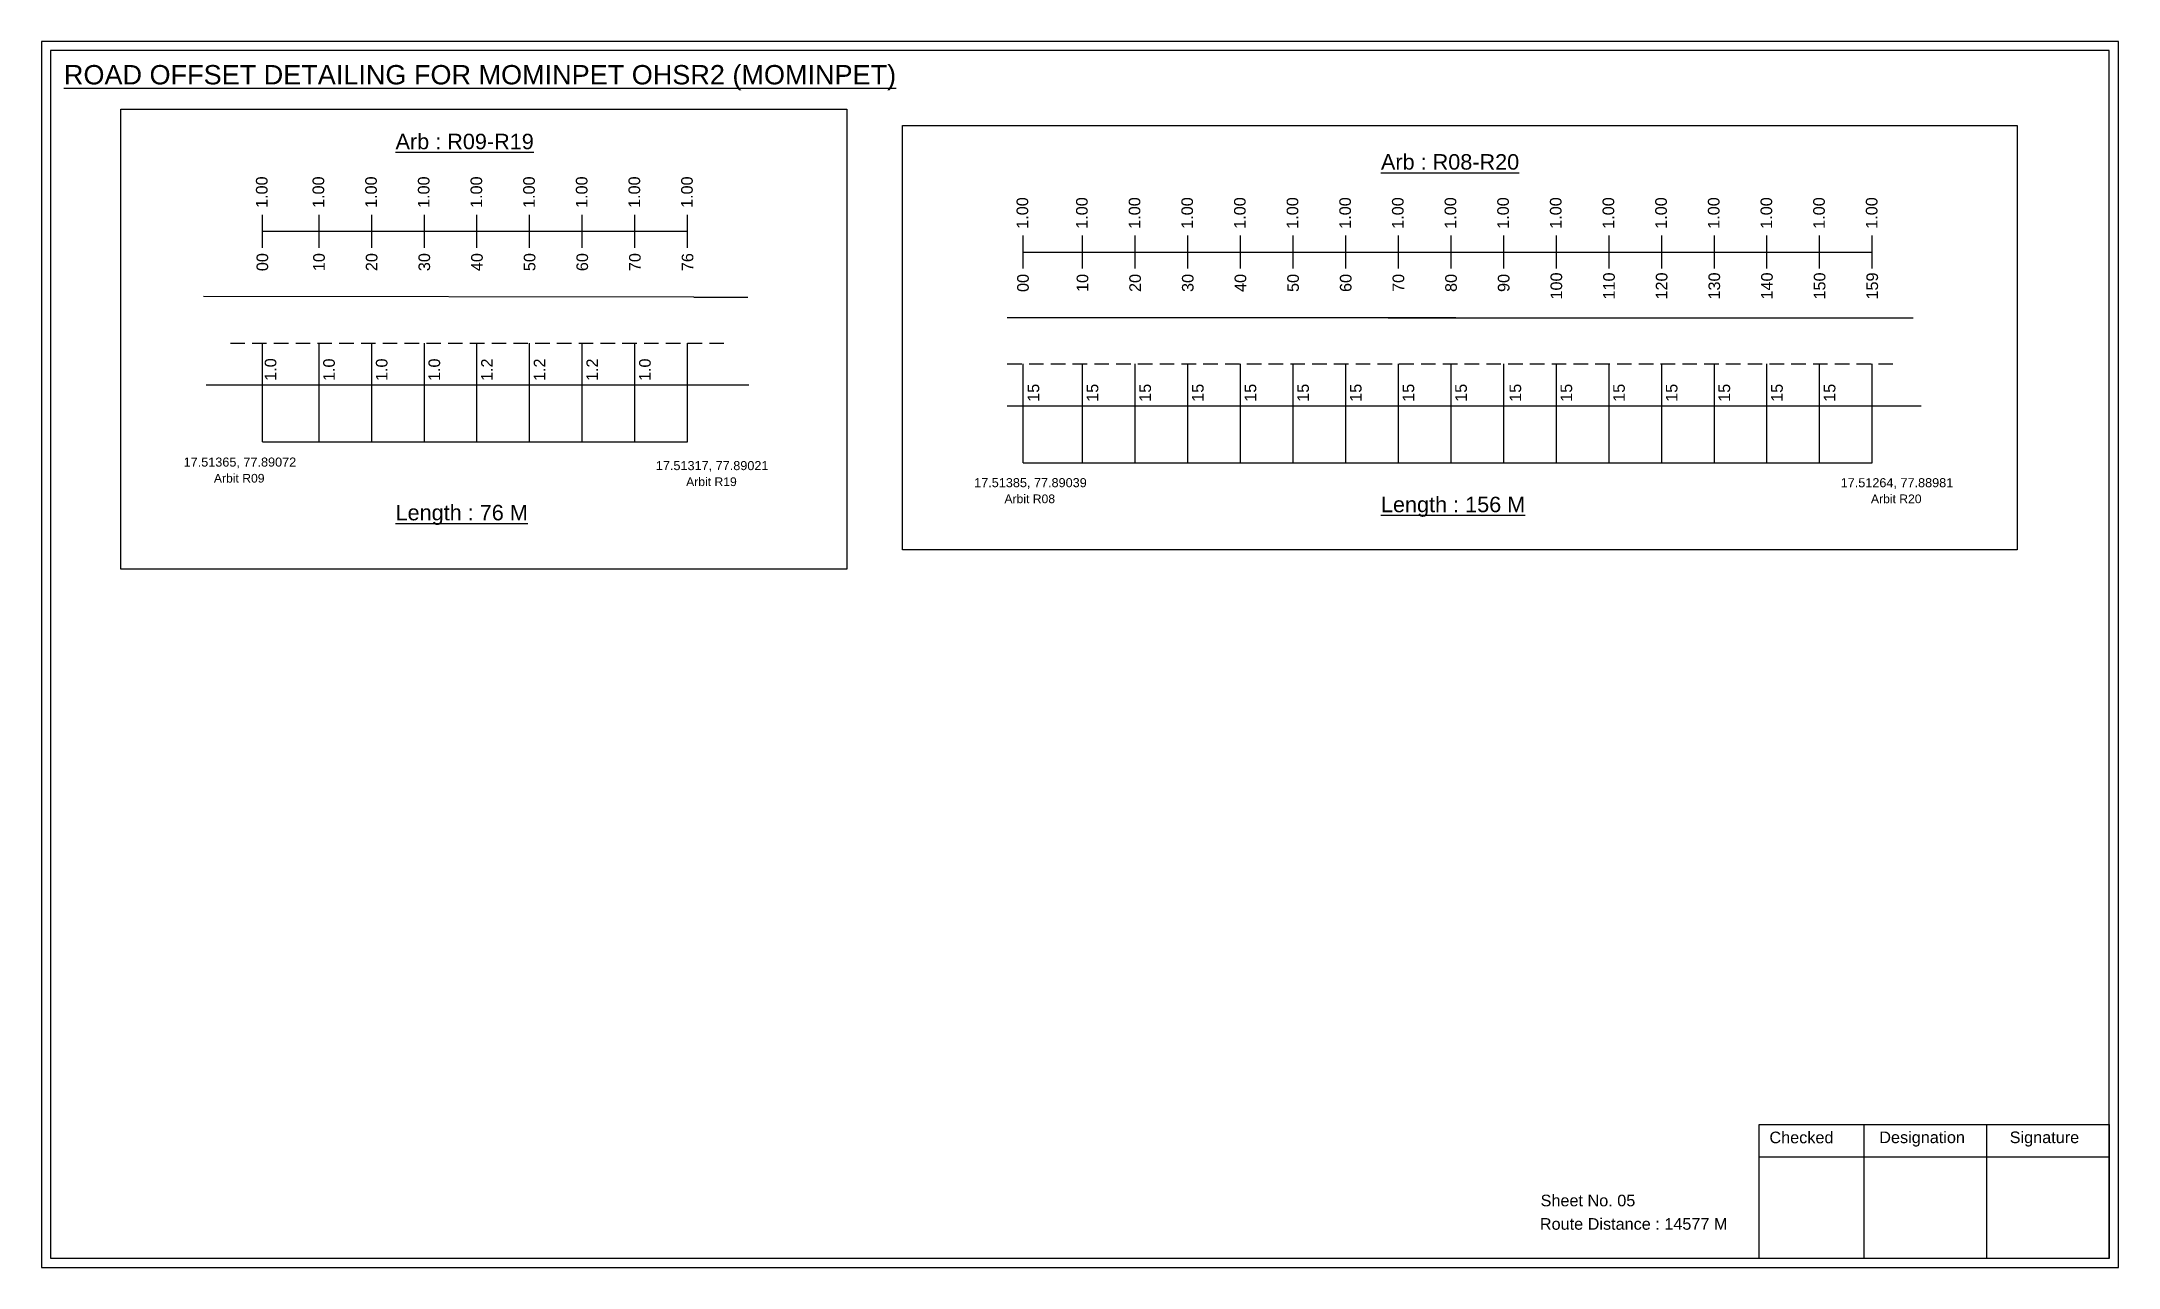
# Model space of a CAD drawing. Header units: inches. Extents: x 1446 to 12099, y 451 to 5049.
# Drawn here: x 5928 to 6464, y 4042 to 4359 of the extents above; entities that cross this region are included whole.
import ezdxf

# ---------------------------------------------------------------- set-up
doc = ezdxf.new("R2010")
doc.units = ezdxf.units.IN
doc.header["$MEASUREMENT"] = 0
doc.linetypes.add('DASHED2', pattern=[0.375, 0.25, -0.125])
doc.layers.add('PDF_Geometry', color=7, linetype='Continuous')
doc.layers.add('PDF_Text', color=5, linetype='Continuous')
doc.styles.add('PDF Arial', font='arial.ttf')
doc.styles.get("Standard").update_dxf_attribs({"font": 'arial.ttf'})

msp = doc.modelspace()

# ---------------------------------------------------------------- texts
at = {"color": 242, "true_color": 0xcd2027}
for s, height, p in [('%%UROAD OFFSET DETAILING FOR MOMINPET OHSR2 (MOMINPET)', 5, (5933.8, 4347.81)), ('%%UArb : R09-R19', 4, (6019.46, 4331.06)), ('%%UArb : R08-R20', 4, (6273.99, 4325.79)), ('%%ULength : 76 M', 4, (6019.46, 4235.19)), ('%%ULength : 156 M', 4, (6273.99, 4237.29))]:
    msp.add_text(s, height=height, dxfattribs=at).set_placement(p)
at = {"color": 217, "true_color": 0x93278f}
for s, p in [('1.00', (5986.4, 4315.88)), ('1.00', (6001.03, 4315.88)), ('1.00', (6014.63, 4315.88)), ('1.00', (6028.23, 4315.88)), ('1.00', (6041.83, 4315.88)), ('1.00', (6055.43, 4315.88)), ('1.00', (6069.03, 4315.88)), ('1.00', (6082.63, 4315.88)), ('1.00', (6096.23, 4315.88)), ('1.00', (6182.87, 4310.5)), ('1.00', (6198.24, 4310.5)), ('1.00', (6211.84, 4310.5)), ('1.00', (6225.44, 4310.5)), ('1.00', (6239.04, 4310.5)), ('1.00', (6252.64, 4310.5)), ('1.00', (6266.24, 4310.5)), ('1.00', (6279.84, 4310.5)), ('1.00', (6293.44, 4310.5)), ('1.00', (6307.04, 4310.5)), ('1.00', (6320.64, 4310.5)), ('1.00', (6334.24, 4310.5)), ('1.00', (6347.84, 4310.5)), ('1.00', (6361.44, 4310.5)), ('1.00', (6375.04, 4310.5)), ('1.00', (6388.64, 4310.5)), ('1.00', (6402.24, 4310.5)), ('00', (5986.55, 4299.56)), ('10', (6001.18, 4299.56)), ('20', (6014.78, 4299.56)), ('30', (6028.38, 4299.56)), ('40', (6041.98, 4299.56)), ('50', (6055.58, 4299.56)), ('60', (6069.18, 4299.56)), ('70', (6082.78, 4299.56)), ('76', (6096.38, 4299.56)), ('00', (6183.02, 4294.18)), ('10', (6198.39, 4294.18)), ('20', (6211.99, 4294.18)), ('30', (6225.59, 4294.18)), ('40', (6239.19, 4294.18)), ('50', (6252.79, 4294.18)), ('60', (6266.39, 4294.18)), ('70', (6279.99, 4294.18)), ('80', (6293.59, 4294.18)), ('90', (6307.19, 4294.18)), ('100', (6320.79, 4292.23)), ('110', (6334.39, 4292.23)), ('120', (6347.99, 4292.23)), ('130', (6361.59, 4292.23)), ('140', (6375.19, 4292.23)), ('150', (6388.79, 4292.23)), ('159', (6402.39, 4292.23))]:
    msp.add_text(s, height=3, rotation=90, dxfattribs=at).set_placement(p)
for s, p in [('1.0', (5988.67, 4271.23)), ('1.0', (6003.77, 4271.17)), ('1.0', (6017.37, 4271.17)), ('1.0', (6030.97, 4271.17)), ('1.2', (6044.57, 4271.17)), ('1.2', (6058.17, 4271.17)), ('1.2', (6071.77, 4271.17)), ('1.0', (6085.37, 4271.17)), ('15', (6185.72, 4265.8)), ('15', (6200.98, 4265.8)), ('15', (6214.58, 4265.8)), ('15', (6228.18, 4265.8)), ('15', (6241.78, 4265.8)), ('15', (6255.38, 4265.8)), ('15', (6268.98, 4265.8)), ('15', (6282.58, 4265.8)), ('15', (6296.18, 4265.8)), ('15', (6310.21, 4265.8)), ('15', (6323.38, 4265.8)), ('15', (6336.98, 4265.8)), ('15', (6350.58, 4265.8)), ('15', (6364.18, 4265.8)), ('15', (6377.78, 4265.8)), ('15', (6391.38, 4265.8))]:
    msp.add_text(s, height=3, rotation=90).set_placement(p)
at = {"color": 5}
for s, height, p in [('17.51365, 77.89072', 2.34, (5964.72, 4249.07)), ('17.51317, 77.89021', 2.34, (6086.7, 4248.16)), ('Arbit R09', 2.246, (5972.54, 4244.94)), ('Arbit R19', 2.246, (6094.52, 4244.04)), ('17.51385, 77.89039', 2.34, (6168.92, 4243.75)), ('17.51264, 77.88981', 2.34, (6392.74, 4243.74)), ('Arbit R08', 2.246, (6176.74, 4239.62)), ('Arbit R20', 2.246, (6400.56, 4239.62))]:
    msp.add_text(s, height=height, dxfattribs=at).set_placement(p)
for s, p in [('Sheet No. 05', (6315.23, 4057.97)), ('Route Distance : 14577 M', (6315.04, 4051.92))]:
    msp.add_text(s, height=3).set_placement(p)
at = {"layer": 'PDF_Text', "color": 7, "attachment_point": 7, "style": 'PDF Arial'}
for s, insert, char_height in [('Checked', (6374.34, 4074.22), 3.001), ('Designation', (6402.71, 4073.39), 3.0006), ('Signature', (6436.4, 4073.39), 3.001)]:
    msp.add_mtext(s, dxfattribs=dict(at, insert=insert, char_height=char_height))

# ---------------------------------------------------------------- linework, layer by layer
at = {"color": 217, "true_color": 0x93278f}
for p, q in [((5985.07, 4305.59), (5985.07, 4314.14)), ((5999.7, 4305.59), (5999.7, 4314.14)), ((6013.3, 4305.59), (6013.3, 4314.14)), ((6026.9, 4305.59), (6026.9, 4314.14)), ((6040.5, 4305.59), (6040.5, 4314.14)), ((6054.1, 4305.59), (6054.1, 4314.14)), ((6067.7, 4305.59), (6067.7, 4314.14)), ((6081.3, 4305.59), (6081.3, 4314.14)), ((6094.9, 4305.59), (6094.9, 4314.14)), ((5985.07, 4309.86), (6094.9, 4309.86)), ((6181.54, 4300.21), (6181.54, 4308.77)), ((6196.91, 4300.21), (6196.91, 4308.77)), ((6210.51, 4300.21), (6210.51, 4308.77)), ((6224.11, 4300.21), (6224.11, 4308.77)), ((6237.71, 4300.21), (6237.71, 4308.77)), ((6251.31, 4300.21), (6251.31, 4308.77)), ((6264.91, 4300.21), (6264.91, 4308.77)), ((6278.51, 4300.21), (6278.51, 4308.77)), ((6292.11, 4300.21), (6292.11, 4308.77)), ((6305.71, 4300.21), (6305.71, 4308.77)), ((6319.31, 4300.21), (6319.31, 4308.77)), ((6332.91, 4300.21), (6332.91, 4308.77)), ((6346.51, 4300.21), (6346.51, 4308.77)), ((6360.11, 4300.21), (6360.11, 4308.77)), ((6373.71, 4300.21), (6373.71, 4308.77)), ((6387.31, 4300.21), (6387.31, 4308.77)), ((6400.91, 4300.21), (6400.91, 4308.77)), ((6181.54, 4304.48), (6400.91, 4304.48))]:
    msp.add_line(p, q, dxfattribs=at)
for p, q in [((6096.5, 4292.86), (5969.89, 4293.04)), ((6096.5, 4292.86), (6110.45, 4292.86)), ((6293.32, 4287.49), (6177.48, 4287.49)), ((6275.84, 4287.49), (6411.47, 4287.49)), ((5985.07, 4255.44), (5985.07, 4280.98)), ((5999.7, 4255.44), (5999.7, 4280.98)), ((6013.3, 4255.44), (6013.3, 4280.98)), ((6026.9, 4255.44), (6026.9, 4280.98)), ((6040.5, 4255.44), (6040.5, 4280.98)), ((6054.1, 4255.44), (6054.1, 4280.98)), ((6067.7, 4255.44), (6067.7, 4280.98)), ((6081.3, 4255.44), (6081.3, 4280.98)), ((6094.9, 4255.44), (6094.9, 4280.98)), ((6181.54, 4250.07), (6181.54, 4275.6)), ((6196.91, 4250.07), (6196.91, 4275.6)), ((6210.51, 4250.07), (6210.51, 4275.6)), ((6224.11, 4250.07), (6224.11, 4275.6)), ((6237.71, 4250.07), (6237.71, 4275.6)), ((6251.31, 4250.07), (6251.31, 4275.6)), ((6264.91, 4250.07), (6264.91, 4275.6)), ((6278.51, 4250.07), (6278.51, 4275.6)), ((6292.11, 4250.07), (6292.11, 4275.6)), ((6305.71, 4250.07), (6305.71, 4275.6)), ((6319.31, 4250.07), (6319.31, 4275.6)), ((6332.91, 4250.07), (6332.91, 4275.6)), ((6346.51, 4250.07), (6346.51, 4275.6)), ((6360.11, 4250.07), (6360.11, 4275.6)), ((6373.71, 4250.07), (6373.71, 4275.6)), ((6387.31, 4250.07), (6387.31, 4275.6)), ((6400.91, 4250.07), (6400.91, 4275.6)), ((5970.52, 4270.18), (6096.5, 4270.18)), ((6096.5, 4270.18), (6110.7, 4270.18)), ((6177.48, 4264.8), (6413.57, 4264.8))]:
    msp.add_line(p, q)
at = {"linetype": 'DASHED2', "ltscale": 15}
for p, q in [((5976.79, 4280.98), (6105.47, 4280.98)), ((6177.48, 4275.6), (6407.9, 4275.6))]:
    msp.add_line(p, q, dxfattribs=at)
at = {"color": 5}
for p, q in [((5985.07, 4255.44), (6094.9, 4255.44)), ((6181.54, 4250.07), (6400.91, 4250.07))]:
    msp.add_line(p, q, dxfattribs=at)
for points in [[(5948.47, 4341.39), (6136.03, 4341.39), (6136.03, 4222.57), (5948.47, 4222.57)], [(6150.39, 4337.2), (6438.32, 4337.2), (6438.32, 4227.58), (6150.39, 4227.58)]]:
    msp.add_lwpolyline(points, close=True)
at = {"layer": 'PDF_Geometry'}
for points in [[(5928.02, 4358.88), (5928.02, 4042.17), (6464.49, 4042.17), (6464.49, 4358.88)], [(5930.35, 4356.56), (5930.35, 4044.59), (6462.07, 4044.59), (6462.07, 4356.56)]]:
    msp.add_lwpolyline(points, close=True, dxfattribs=at)
at = {"layer": 'PDF_Geometry', "color": 242, "true_color": 0xcc1f26}
msp.add_lwpolyline([(6462.07, 4044.5), (6371.73, 4044.5), (6371.73, 4079.11), (6462.07, 4079.11)], close=True, dxfattribs=at)
for points in [[(6398.71, 4079.11), (6398.71, 4044.5)], [(6430.44, 4079.11), (6430.44, 4044.5)], [(6371.73, 4070.74), (6462.07, 4070.74)]]:
    msp.add_lwpolyline(points, dxfattribs=at)

msp.set_redraw_order([(e.dxf.handle, doc.entitydb.next_handle()) for e in msp.query("TEXT MTEXT ATTDEF DIMENSION ARC_DIMENSION")])  # texts and dimensions are drawn at this point

doc.saveas('drawing.dxf')
